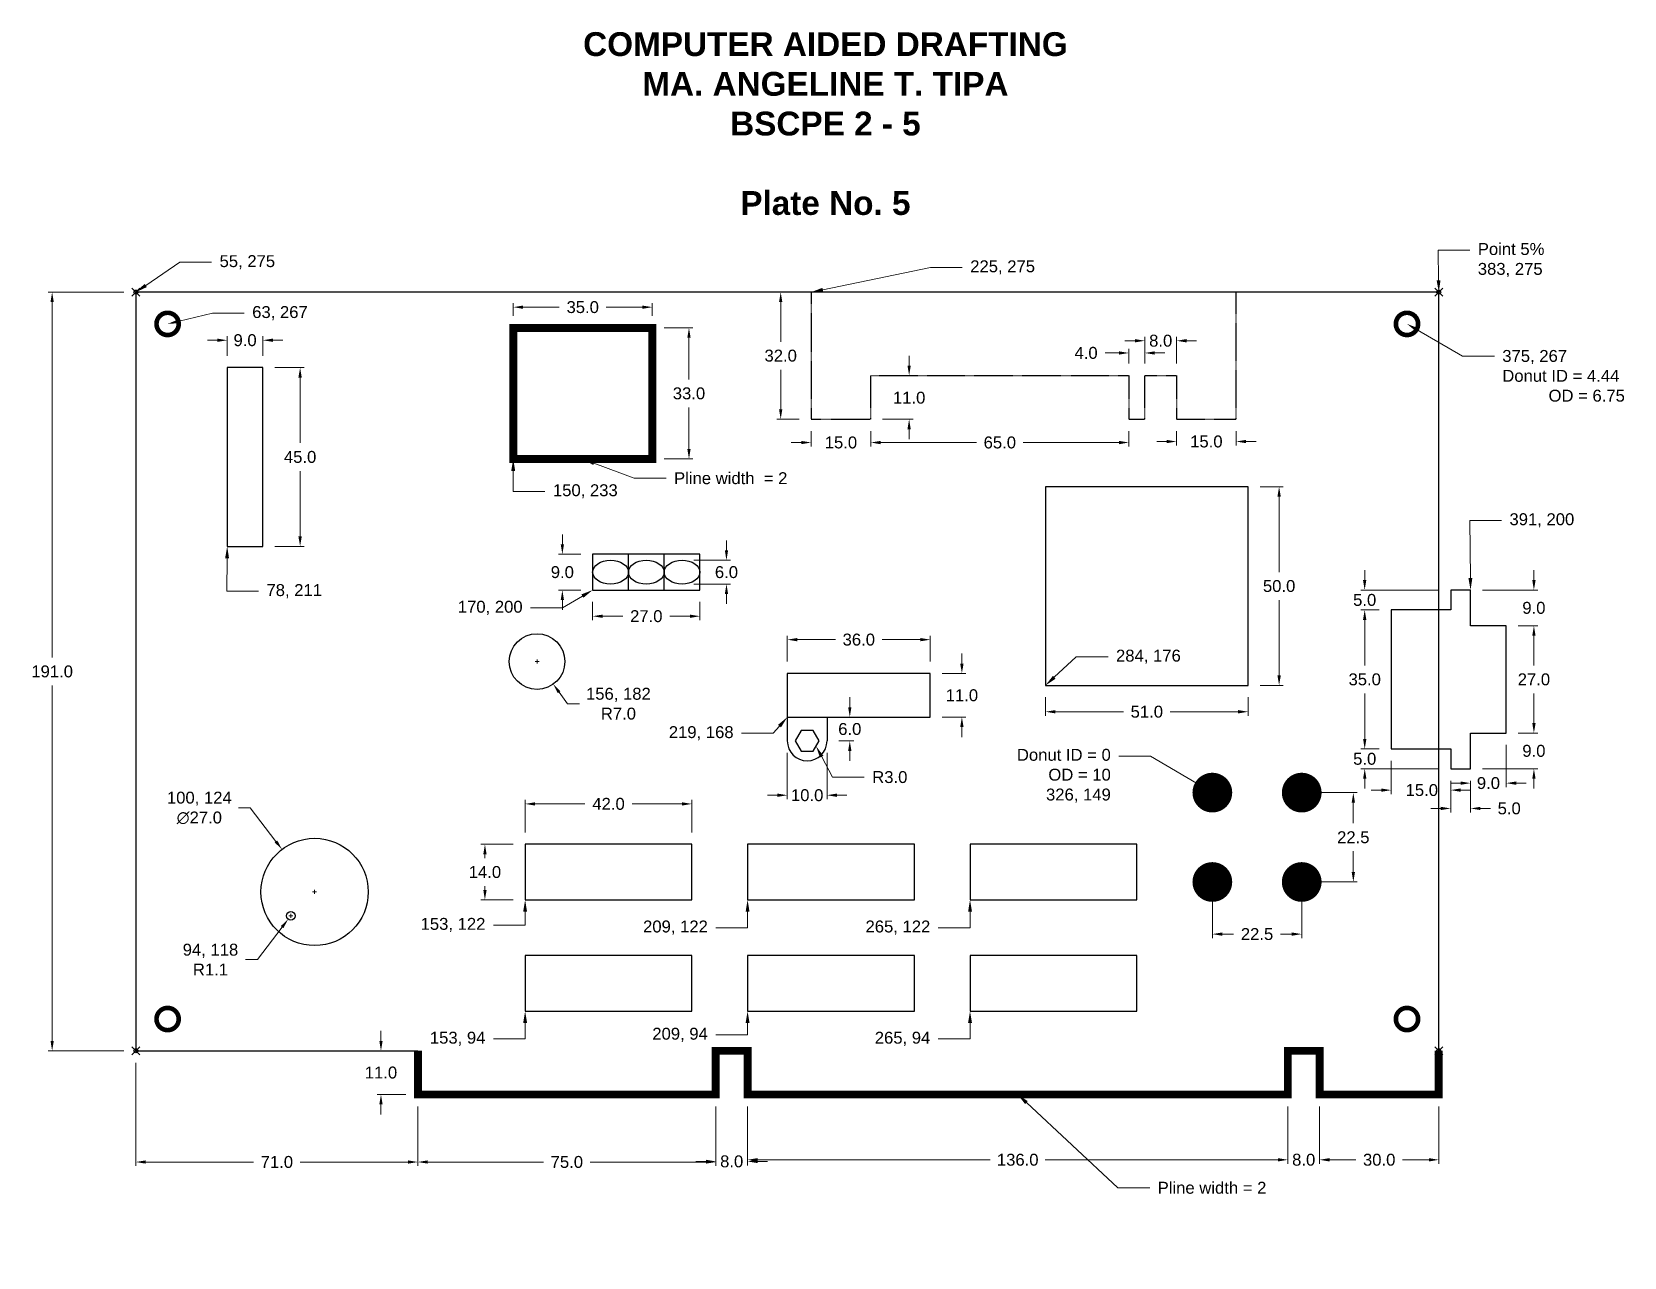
# Model space of a CAD drawing. Header units: inches. Extents: x 29 to 430, y 32 to 341.
import ezdxf
from ezdxf import colors
from ezdxf.entities.mleader import LeaderData, LeaderLine
from ezdxf.math import Vec2, Vec3

# ---------------------------------------------------------------- set-up
doc = ezdxf.new("R2010")
doc.units = ezdxf.units.IN
doc.header["$LTSCALE"] = 0.3
doc.header["$MEASUREMENT"] = 0
doc.header["$PDMODE"] = 35
doc.linetypes.add('DASHED', pattern=[0.75, 0.5, -0.25])
for name, color, linetype, lineweight in [('extension line', 52, 'Continuous', 13), ('hidden line', 7, 'DASHED', 25), ('object line', 7, 'Continuous', 30)]:
    doc.layers.add(name, color=color, linetype=linetype, lineweight=lineweight)
doc.styles.get("Standard").update_dxf_attribs({"font": 'arial.ttf'})
doc.dimstyles.new('ISO-25', dxfattribs={"dimtxt": 3, "dimasz": 2.5, "dimexe": 1, "dimexo": 3, "dimgap": 2, "dimtad": 0, "dimtih": 1, "dimtoh": 1, "dimdec": 1, "dimzin": 1, "dimdsep": 46, "dimtxsty": 'Standard', "dimcen": 0.5, "dimadec": 1, "dimazin": 0, "dimtfac": 1, "dimtdec": 1, "dimtix": 1, "dimtofl": 0, "dimtmove": 0, "dimatfit": 3, "dimfxl": 0.03937, "dimlwd": 13, "dimlwe": 13, "dimarcsym": 0})

msp = doc.modelspace()

# ---------------------------------------------------------------- texts
at = {"layer": 'hidden line', "insert": (165.84, 340.45), "char_height": 6, "attachment_point": 1}
msp.add_mtext_dynamic_manual_height_columns('\\pxqc;{\\fArial|b1|i0|c0|p34;COMPUTER AIDED DRAFTING\\PMA. ANGELINE T. TIPA\\PBSCPE 2 - 5\\P\\PPlate No. 5}', width=125.5057, gutter_width=30, heights=[0], dxfattribs=at)

# ---------------------------------------------------------------- blocks, each defined once
blk = doc.blocks.new('*D0')
at = {"layer": 'Defpoints', "color": 0, "transparency": 16777216}
for p in [(55, 275), (33.93, 84), (55, 84)]:
    blk.add_point(p, dxfattribs=at)
at = {"layer": 'extension line', "color": 0, "linetype": 'Continuous', "lineweight": 13, "transparency": 16777216}
for p, q in [((52, 275), (32.93, 275)), ((33.93, 272.5), (33.93, 183.03)), ((33.93, 86.5), (33.93, 175.97)), ((52, 84), (32.93, 84))]:
    blk.add_line(p, q, dxfattribs=at)
at = {"layer": 'extension line', "color": 0, "transparency": 16777216}
for points in [[(33.52, 272.5), (34.35, 272.5), (33.93, 275)], [(33.52, 86.5), (34.35, 86.5), (33.93, 84)]]:
    blk.add_solid(points, dxfattribs=at)
at = {"layer": 'extension line', "color": 0, "transparency": 16777216, "insert": (33.93, 179.5), "char_height": 3, "attachment_point": 5}
blk.add_mtext('191.0', dxfattribs=at)
blk = doc.blocks.new('*D1')
at = {"layer": 'Defpoints', "color": 0, "transparency": 16777216}
for p in [(55, 84), (126, 73), (126, 56)]:
    blk.add_point(p, dxfattribs=at)
at = {"layer": 'extension line', "color": 0, "linetype": 'Continuous', "lineweight": 13, "transparency": 16777216}
for p, q in [((55, 81), (55, 55)), ((126, 70), (126, 55)), ((57.5, 56), (84.62, 56)), ((123.5, 56), (96.38, 56))]:
    blk.add_line(p, q, dxfattribs=at)
at = {"layer": 'extension line', "color": 0, "transparency": 16777216}
for points in [[(57.5, 56.42), (57.5, 55.59), (55, 56)], [(123.5, 56.42), (123.5, 55.59), (126, 56)]]:
    blk.add_solid(points, dxfattribs=at)
at = {"layer": 'extension line', "color": 0, "transparency": 16777216, "insert": (90.5, 56), "char_height": 3, "attachment_point": 5}
blk.add_mtext('71.0', dxfattribs=at)
blk = doc.blocks.new('*D2')
at = {"layer": 'Defpoints', "color": 0, "transparency": 16777216}
for p in [(126, 73), (201, 73), (201, 56)]:
    blk.add_point(p, dxfattribs=at)
at = {"layer": 'extension line', "color": 0, "linetype": 'Continuous', "lineweight": 13, "transparency": 16777216}
for p, q in [((126, 70), (126, 55)), ((201, 70), (201, 55)), ((128.5, 56), (157.62, 56)), ((198.5, 56), (169.38, 56))]:
    blk.add_line(p, q, dxfattribs=at)
at = {"layer": 'extension line', "color": 0, "transparency": 16777216}
for points in [[(128.5, 56.42), (128.5, 55.59), (126, 56)], [(198.5, 56.42), (198.5, 55.59), (201, 56)]]:
    blk.add_solid(points, dxfattribs=at)
at = {"layer": 'extension line', "color": 0, "transparency": 16777216, "insert": (163.5, 56), "char_height": 3, "attachment_point": 5}
blk.add_mtext('75.0', dxfattribs=at)
blk = doc.blocks.new('*D3')
at = {"layer": 'Defpoints', "color": 0, "transparency": 16777216}
for p in [(201, 73), (209, 73), (209, 56.15)]:
    blk.add_point(p, dxfattribs=at)
at = {"layer": 'extension line', "color": 0, "linetype": 'Continuous', "lineweight": 13, "transparency": 16777216}
for p, q in [((201, 70), (201, 55.15)), ((209, 70), (209, 55.15)), ((198.5, 56.15), (196, 56.15)), ((211.5, 56.15), (214, 56.15))]:
    blk.add_line(p, q, dxfattribs=at)
at = {"layer": 'extension line', "color": 0, "transparency": 16777216}
for points in [[(198.5, 56.57), (198.5, 55.73), (201, 56.15)], [(211.5, 56.57), (211.5, 55.73), (209, 56.15)]]:
    blk.add_solid(points, dxfattribs=at)
at = {"layer": 'extension line', "color": 0, "transparency": 16777216, "insert": (205, 56.15), "char_height": 3, "attachment_point": 5}
blk.add_mtext('8.0', dxfattribs=at)
blk = doc.blocks.new('*D4')
at = {"layer": 'Defpoints', "color": 0, "transparency": 16777216}
for p in [(209, 73), (345, 73), (345, 56.56)]:
    blk.add_point(p, dxfattribs=at)
at = {"layer": 'extension line', "color": 0, "linetype": 'Continuous', "lineweight": 13, "transparency": 16777216}
for p, q in [((209, 70), (209, 55.56)), ((345, 70), (345, 55.56)), ((211.5, 56.56), (270.08, 56.56)), ((342.5, 56.56), (283.92, 56.56))]:
    blk.add_line(p, q, dxfattribs=at)
at = {"layer": 'extension line', "color": 0, "transparency": 16777216}
for points in [[(211.5, 56.98), (211.5, 56.14), (209, 56.56)], [(342.5, 56.98), (342.5, 56.14), (345, 56.56)]]:
    blk.add_solid(points, dxfattribs=at)
at = {"layer": 'extension line', "color": 0, "transparency": 16777216, "insert": (277, 56.56), "char_height": 3, "attachment_point": 5}
blk.add_mtext('136.0', dxfattribs=at)
blk = doc.blocks.new('*D5')
at = {"layer": 'Defpoints', "color": 0, "transparency": 16777216}
for p in [(345, 73), (353, 73), (353, 56.56)]:
    blk.add_point(p, dxfattribs=at)
at = {"layer": 'extension line', "color": 0, "linetype": 'Continuous', "lineweight": 13, "transparency": 16777216}
for p, q in [((345, 70), (345, 55.56)), ((353, 70), (353, 55.56)), ((342.5, 56.56), (340, 56.56)), ((355.5, 56.56), (358, 56.56))]:
    blk.add_line(p, q, dxfattribs=at)
at = {"layer": 'extension line', "color": 0, "transparency": 16777216}
for points in [[(342.5, 56.98), (342.5, 56.14), (345, 56.56)], [(355.5, 56.98), (355.5, 56.14), (353, 56.56)]]:
    blk.add_solid(points, dxfattribs=at)
at = {"layer": 'extension line', "color": 0, "transparency": 16777216, "insert": (349, 56.56), "char_height": 3, "attachment_point": 5}
blk.add_mtext('8.0', dxfattribs=at)
blk = doc.blocks.new('*D6')
at = {"layer": 'Defpoints', "color": 0, "transparency": 16777216}
for p in [(353, 73), (383, 73), (383, 56.56)]:
    blk.add_point(p, dxfattribs=at)
at = {"layer": 'extension line', "color": 0, "linetype": 'Continuous', "lineweight": 13, "transparency": 16777216}
for p, q in [((353, 70), (353, 55.56)), ((383, 70), (383, 55.56)), ((355.5, 56.56), (362.11, 56.56)), ((380.5, 56.56), (373.89, 56.56))]:
    blk.add_line(p, q, dxfattribs=at)
at = {"layer": 'extension line', "color": 0, "transparency": 16777216}
for points in [[(355.5, 56.98), (355.5, 56.14), (353, 56.56)], [(380.5, 56.98), (380.5, 56.14), (383, 56.56)]]:
    blk.add_solid(points, dxfattribs=at)
at = {"layer": 'extension line', "color": 0, "transparency": 16777216, "insert": (368, 56.56), "char_height": 3, "attachment_point": 5}
blk.add_mtext('30.0', dxfattribs=at)
blk = doc.blocks.new('*D7')
at = {"layer": 'Defpoints', "color": 0, "transparency": 16777216}
for p in [(126, 84), (116.71, 73), (126, 73)]:
    blk.add_point(p, dxfattribs=at)
at = {"layer": 'extension line', "color": 0, "linetype": 'Continuous', "lineweight": 13, "transparency": 16777216}
for p, q in [((116.71, 86.5), (116.71, 89)), ((123, 84), (115.71, 84)), ((123, 73), (115.71, 73)), ((116.71, 70.5), (116.71, 68))]:
    blk.add_line(p, q, dxfattribs=at)
at = {"layer": 'extension line', "color": 0, "transparency": 16777216}
for points in [[(116.3, 86.5), (117.13, 86.5), (116.71, 84)], [(116.3, 70.5), (117.13, 70.5), (116.71, 73)]]:
    blk.add_solid(points, dxfattribs=at)
at = {"layer": 'extension line', "color": 0, "transparency": 16777216, "insert": (116.71, 78.51), "char_height": 3, "attachment_point": 5}
blk.add_mtext('11.0', dxfattribs=at)
blk = doc.blocks.new('*D8')
at = {"layer": 'Defpoints', "color": 0, "transparency": 16777216}
for p in [(153, 136), (142.88, 122), (153, 122)]:
    blk.add_point(p, dxfattribs=at)
at = {"layer": 'extension line', "color": 0, "linetype": 'Continuous', "lineweight": 13, "transparency": 16777216}
for p, q in [((150, 136), (141.88, 136)), ((142.88, 133.5), (142.88, 132.53)), ((142.88, 124.5), (142.88, 125.47)), ((150, 122), (141.88, 122))]:
    blk.add_line(p, q, dxfattribs=at)
at = {"layer": 'extension line', "color": 0, "transparency": 16777216}
for points in [[(142.47, 133.5), (143.3, 133.5), (142.88, 136)], [(142.47, 124.5), (143.3, 124.5), (142.88, 122)]]:
    blk.add_solid(points, dxfattribs=at)
at = {"layer": 'extension line', "color": 0, "transparency": 16777216, "insert": (142.88, 129), "char_height": 3, "attachment_point": 5}
blk.add_mtext('14.0', dxfattribs=at)
blk = doc.blocks.new('*D9')
at = {"layer": 'Defpoints', "color": 0, "transparency": 16777216}
for p in [(195, 146.16), (153, 136), (195, 136)]:
    blk.add_point(p, dxfattribs=at)
at = {"layer": 'extension line', "color": 0, "linetype": 'Continuous', "lineweight": 13, "transparency": 16777216}
for p, q in [((153, 139), (153, 147.16)), ((155.5, 146.16), (168.05, 146.16)), ((192.5, 146.16), (179.95, 146.16)), ((195, 139), (195, 147.16))]:
    blk.add_line(p, q, dxfattribs=at)
at = {"layer": 'extension line', "color": 0, "transparency": 16777216}
for points in [[(155.5, 146.57), (155.5, 145.74), (153, 146.16)], [(192.5, 146.57), (192.5, 145.74), (195, 146.16)]]:
    blk.add_solid(points, dxfattribs=at)
at = {"layer": 'extension line', "color": 0, "transparency": 16777216, "insert": (174, 146.16), "char_height": 3, "attachment_point": 5}
blk.add_mtext('42.0', dxfattribs=at)
blk = doc.blocks.new('*D10')
at = {"layer": 'Defpoints', "color": 0, "transparency": 16777216}
for p in [(326, 126.5), (348.5, 126.5), (348.5, 113.38)]:
    blk.add_point(p, dxfattribs=at)
at = {"layer": 'extension line', "color": 0, "linetype": 'Continuous', "lineweight": 13, "transparency": 16777216}
for p, q in [((326, 123.5), (326, 112.38)), ((348.5, 123.5), (348.5, 112.38)), ((328.5, 113.38), (331.32, 113.38)), ((346, 113.38), (343.18, 113.38))]:
    blk.add_line(p, q, dxfattribs=at)
at = {"layer": 'extension line', "color": 0, "transparency": 16777216}
for points in [[(328.5, 113.8), (328.5, 112.96), (326, 113.38)], [(346, 113.8), (346, 112.96), (348.5, 113.38)]]:
    blk.add_solid(points, dxfattribs=at)
at = {"layer": 'extension line', "color": 0, "transparency": 16777216, "insert": (337.25, 113.38), "char_height": 3, "attachment_point": 5}
blk.add_mtext('22.5', dxfattribs=at)
blk = doc.blocks.new('*D11')
at = {"layer": 'Defpoints', "color": 0, "transparency": 16777216}
for p in [(348.5, 149), (348.5, 126.5), (361.49, 126.5)]:
    blk.add_point(p, dxfattribs=at)
at = {"layer": 'extension line', "color": 0, "linetype": 'Continuous', "lineweight": 13, "transparency": 16777216}
for p, q in [((351.5, 149), (362.49, 149)), ((361.49, 146.5), (361.49, 141.28)), ((361.49, 129), (361.49, 134.22)), ((351.5, 126.5), (362.49, 126.5))]:
    blk.add_line(p, q, dxfattribs=at)
at = {"layer": 'extension line', "color": 0, "transparency": 16777216}
for points in [[(361.08, 146.5), (361.91, 146.5), (361.49, 149)], [(361.08, 129), (361.91, 129), (361.49, 126.5)]]:
    blk.add_solid(points, dxfattribs=at)
at = {"layer": 'extension line', "color": 0, "transparency": 16777216, "insert": (361.49, 137.75), "char_height": 3, "attachment_point": 5}
blk.add_mtext('22.5', dxfattribs=at)
blk = doc.blocks.new('*D12')
at = {"layer": 'Defpoints', "color": 0, "transparency": 16777216}
for p in [(93.33, 117.12), (94, 118)]:
    blk.add_point(p, dxfattribs=at)
at = {"layer": 'extension line', "color": 0, "lineweight": 13, "transparency": 16777216}
for p, q in [((93.5, 118), (94.5, 118)), ((94, 117.5), (94, 118.5))]:
    blk.add_line(p, q, dxfattribs=at)
at = {"layer": 'extension line', "color": 0, "linetype": 'Continuous', "lineweight": 13, "transparency": 16777216}
for p, q in [((85.6, 106.96), (91.82, 115.13)), ((82.6, 106.96), (85.6, 106.96))]:
    blk.add_line(p, q, dxfattribs=at)
at = {"layer": 'extension line', "color": 0, "transparency": 16777216}
blk.add_solid([(91.49, 115.39), (92.15, 114.88), (93.33, 117.12)], dxfattribs=at)
at = {"layer": 'extension line', "color": 0, "transparency": 16777216, "insert": (73.79, 106.96), "char_height": 3, "attachment_point": 5}
blk.add_mtext('94, 118\\PR1.1', dxfattribs=at)
blk = doc.blocks.new('*D13')
at = {"layer": 'Defpoints', "color": 0, "transparency": 16777216}
for p in [(91.79, 134.72), (108.21, 113.28)]:
    blk.add_point(p, dxfattribs=at)
at = {"layer": 'extension line', "color": 0, "linetype": 'Continuous', "lineweight": 13, "transparency": 16777216}
for p, q in [((80.81, 145.14), (83.81, 145.14)), ((83.81, 145.14), (90.27, 136.7))]:
    blk.add_line(p, q, dxfattribs=at)
at = {"layer": 'extension line', "color": 0, "lineweight": 13, "transparency": 16777216}
for p, q in [((100, 123.5), (100, 124.5)), ((99.5, 124), (100.5, 124))]:
    blk.add_line(p, q, dxfattribs=at)
at = {"layer": 'extension line', "color": 0, "transparency": 16777216}
blk.add_solid([(90.6, 136.96), (89.94, 136.45), (91.79, 134.72)], dxfattribs=at)
at = {"layer": 'extension line', "color": 0, "transparency": 16777216, "insert": (70.98, 145.14), "char_height": 3, "attachment_point": 5}
blk.add_mtext('100, 124\\P∅27.0', dxfattribs=at)
blk = doc.blocks.new('*D14')
at = {"layer": 'Defpoints', "color": 0, "transparency": 16777216}
for p in [(255, 187.51), (219, 179), (255, 179)]:
    blk.add_point(p, dxfattribs=at)
at = {"layer": 'extension line', "color": 0, "linetype": 'Continuous', "lineweight": 13, "transparency": 16777216}
for p, q in [((219, 182), (219, 188.51)), ((255, 182), (255, 188.51)), ((221.5, 187.51), (231.11, 187.51)), ((252.5, 187.51), (242.89, 187.51))]:
    blk.add_line(p, q, dxfattribs=at)
at = {"layer": 'extension line', "color": 0, "transparency": 16777216}
for points in [[(221.5, 187.93), (221.5, 187.1), (219, 187.51)], [(252.5, 187.93), (252.5, 187.1), (255, 187.51)]]:
    blk.add_solid(points, dxfattribs=at)
at = {"layer": 'extension line', "color": 0, "transparency": 16777216, "insert": (237, 187.51), "char_height": 3, "attachment_point": 5}
blk.add_mtext('36.0', dxfattribs=at)
blk = doc.blocks.new('*D15')
at = {"layer": 'Defpoints', "color": 0, "transparency": 16777216}
for p in [(255, 179), (255, 168), (262.95, 168)]:
    blk.add_point(p, dxfattribs=at)
at = {"layer": 'extension line', "color": 0, "linetype": 'Continuous', "lineweight": 13, "transparency": 16777216}
for p, q in [((262.95, 181.5), (262.95, 184)), ((258, 179), (263.95, 179)), ((258, 168), (263.95, 168)), ((262.95, 165.5), (262.95, 163))]:
    blk.add_line(p, q, dxfattribs=at)
at = {"layer": 'extension line', "color": 0, "transparency": 16777216}
for points in [[(262.53, 181.5), (263.37, 181.5), (262.95, 179)], [(262.53, 165.5), (263.37, 165.5), (262.95, 168)]]:
    blk.add_solid(points, dxfattribs=at)
at = {"layer": 'extension line', "color": 0, "transparency": 16777216, "insert": (262.95, 173.5), "char_height": 3, "attachment_point": 5}
blk.add_mtext('11.0', dxfattribs=at)
blk = doc.blocks.new('*D16')
at = {"layer": 'Defpoints', "color": 0, "transparency": 16777216}
for p in [(229, 168), (229, 162), (234.73, 162)]:
    blk.add_point(p, dxfattribs=at)
at = {"layer": 'extension line', "color": 0, "linetype": 'Continuous', "lineweight": 13, "transparency": 16777216}
for p, q in [((234.73, 170.5), (234.73, 173)), ((232, 168), (235.73, 168)), ((232, 162), (235.73, 162)), ((234.73, 159.5), (234.73, 157))]:
    blk.add_line(p, q, dxfattribs=at)
at = {"layer": 'extension line', "color": 0, "transparency": 16777216}
for points in [[(234.31, 170.5), (235.14, 170.5), (234.73, 168)], [(234.31, 159.5), (235.14, 159.5), (234.73, 162)]]:
    blk.add_solid(points, dxfattribs=at)
at = {"layer": 'extension line', "color": 0, "transparency": 16777216, "insert": (234.73, 165), "char_height": 3, "attachment_point": 5}
blk.add_mtext('6.0', dxfattribs=at)
blk = doc.blocks.new('*D18')
at = {"layer": 'Defpoints', "color": 0, "transparency": 16777216}
for p in [(156, 182), (160.09, 176.32)]:
    blk.add_point(p, dxfattribs=at)
at = {"layer": 'extension line', "color": 0, "lineweight": 13, "transparency": 16777216}
for p, q in [((155.5, 182), (156.5, 182)), ((156, 181.5), (156, 182.5))]:
    blk.add_line(p, q, dxfattribs=at)
at = {"layer": 'extension line', "color": 0, "linetype": 'Continuous', "lineweight": 13, "transparency": 16777216}
for p, q in [((163.66, 171.37), (161.55, 174.29)), ((166.66, 171.37), (163.66, 171.37))]:
    blk.add_line(p, q, dxfattribs=at)
at = {"layer": 'extension line', "color": 0, "transparency": 16777216}
blk.add_solid([(161.89, 174.54), (161.22, 174.05), (160.09, 176.32)], dxfattribs=at)
at = {"layer": 'extension line', "color": 0, "transparency": 16777216, "insert": (176.48, 171.37), "char_height": 3, "attachment_point": 5}
blk.add_mtext('156, 182\\PR7.0', dxfattribs=at)
blk = doc.blocks.new('*D19')
at = {"layer": 'Defpoints', "color": 0, "transparency": 16777216}
for p in [(170, 209), (162.37, 200), (170, 200)]:
    blk.add_point(p, dxfattribs=at)
at = {"layer": 'extension line', "color": 0, "linetype": 'Continuous', "lineweight": 13, "transparency": 16777216}
for p, q in [((162.37, 211.5), (162.37, 214)), ((167, 209), (161.37, 209)), ((167, 200), (161.37, 200)), ((162.37, 197.5), (162.37, 195))]:
    blk.add_line(p, q, dxfattribs=at)
at = {"layer": 'extension line', "color": 0, "transparency": 16777216}
for points in [[(161.96, 211.5), (162.79, 211.5), (162.37, 209)], [(161.96, 197.5), (162.79, 197.5), (162.37, 200)]]:
    blk.add_solid(points, dxfattribs=at)
at = {"layer": 'extension line', "color": 0, "transparency": 16777216, "insert": (162.37, 204.5), "char_height": 3, "attachment_point": 5}
blk.add_mtext('9.0', dxfattribs=at)
blk = doc.blocks.new('*D20')
at = {"layer": 'Defpoints', "color": 0, "transparency": 16777216}
for p in [(170, 200), (197, 200), (197, 193.41)]:
    blk.add_point(p, dxfattribs=at)
at = {"layer": 'extension line', "color": 0, "linetype": 'Continuous', "lineweight": 13, "transparency": 16777216}
for p, q in [((170, 197), (170, 192.41)), ((197, 197), (197, 192.41)), ((172.5, 193.41), (177.58, 193.41)), ((194.5, 193.41), (189.42, 193.41))]:
    blk.add_line(p, q, dxfattribs=at)
at = {"layer": 'extension line', "color": 0, "transparency": 16777216}
for points in [[(172.5, 193.82), (172.5, 192.99), (170, 193.41)], [(194.5, 193.82), (194.5, 192.99), (197, 193.41)]]:
    blk.add_solid(points, dxfattribs=at)
at = {"layer": 'extension line', "color": 0, "transparency": 16777216, "insert": (183.5, 193.41), "char_height": 3, "attachment_point": 5}
blk.add_mtext('27.0', dxfattribs=at)
blk = doc.blocks.new('*D21')
at = {"layer": 'Defpoints', "color": 0, "transparency": 16777216}
for p in [(192.5, 207.5), (192.5, 201.5), (203.68, 201.5)]:
    blk.add_point(p, dxfattribs=at)
at = {"layer": 'extension line', "color": 0, "linetype": 'Continuous', "lineweight": 13, "transparency": 16777216}
for p, q in [((203.68, 210), (203.68, 212.5)), ((195.5, 207.5), (204.68, 207.5)), ((195.5, 201.5), (204.68, 201.5)), ((203.68, 199), (203.68, 196.5))]:
    blk.add_line(p, q, dxfattribs=at)
at = {"layer": 'extension line', "color": 0, "transparency": 16777216}
for points in [[(203.27, 210), (204.1, 210), (203.68, 207.5)], [(203.27, 199), (204.1, 199), (203.68, 201.5)]]:
    blk.add_solid(points, dxfattribs=at)
at = {"layer": 'extension line', "color": 0, "transparency": 16777216, "insert": (203.68, 204.5), "char_height": 3, "attachment_point": 5}
blk.add_mtext('6.0', dxfattribs=at)
blk = doc.blocks.new('*D22')
at = {"layer": 'Defpoints', "color": 0, "transparency": 16777216}
for p in [(284, 176), (335, 176), (335, 169.36)]:
    blk.add_point(p, dxfattribs=at)
at = {"layer": 'extension line', "color": 0, "linetype": 'Continuous', "lineweight": 13, "transparency": 16777216}
for p, q in [((284, 173), (284, 168.36)), ((335, 173), (335, 168.36)), ((286.5, 169.36), (303.61, 169.36)), ((332.5, 169.36), (315.39, 169.36))]:
    blk.add_line(p, q, dxfattribs=at)
at = {"layer": 'extension line', "color": 0, "transparency": 16777216}
for points in [[(286.5, 169.78), (286.5, 168.94), (284, 169.36)], [(332.5, 169.78), (332.5, 168.94), (335, 169.36)]]:
    blk.add_solid(points, dxfattribs=at)
at = {"layer": 'extension line', "color": 0, "transparency": 16777216, "insert": (309.5, 169.36), "char_height": 3, "attachment_point": 5}
blk.add_mtext('51.0', dxfattribs=at)
blk = doc.blocks.new('*D23')
at = {"layer": 'Defpoints', "color": 0, "transparency": 16777216}
for p in [(335, 226), (335, 176), (342.81, 176)]:
    blk.add_point(p, dxfattribs=at)
at = {"layer": 'extension line', "color": 0, "linetype": 'Continuous', "lineweight": 13, "transparency": 16777216}
for p, q in [((338, 226), (343.81, 226)), ((342.81, 223.5), (342.81, 204.53)), ((342.81, 178.5), (342.81, 197.47)), ((338, 176), (343.81, 176))]:
    blk.add_line(p, q, dxfattribs=at)
at = {"layer": 'extension line', "color": 0, "transparency": 16777216}
for points in [[(342.39, 223.5), (343.23, 223.5), (342.81, 226)], [(342.39, 178.5), (343.23, 178.5), (342.81, 176)]]:
    blk.add_solid(points, dxfattribs=at)
at = {"layer": 'extension line', "color": 0, "transparency": 16777216, "insert": (342.81, 201), "char_height": 3, "attachment_point": 5}
blk.add_mtext('50.0', dxfattribs=at)
blk = doc.blocks.new('*D24')
at = {"layer": 'Defpoints', "color": 0, "transparency": 16777216}
for p in [(386, 200), (364.35, 195), (371, 195)]:
    blk.add_point(p, dxfattribs=at)
at = {"layer": 'extension line', "color": 0, "linetype": 'Continuous', "lineweight": 13, "transparency": 16777216}
for p, q in [((364.35, 202.5), (364.35, 205)), ((383, 200), (363.35, 200)), ((368, 195), (363.35, 195)), ((364.35, 192.5), (364.35, 190))]:
    blk.add_line(p, q, dxfattribs=at)
at = {"layer": 'extension line', "color": 0, "transparency": 16777216}
for points in [[(363.93, 202.5), (364.76, 202.5), (364.35, 200)], [(363.93, 192.5), (364.76, 192.5), (364.35, 195)]]:
    blk.add_solid(points, dxfattribs=at)
at = {"layer": 'extension line', "color": 0, "transparency": 16777216, "insert": (364.35, 197.5), "char_height": 3, "attachment_point": 5}
blk.add_mtext('5.0', dxfattribs=at)
blk = doc.blocks.new('*D25')
at = {"layer": 'Defpoints', "color": 0, "transparency": 16777216}
for p in [(371, 195), (364.36, 160), (371, 160)]:
    blk.add_point(p, dxfattribs=at)
at = {"layer": 'extension line', "color": 0, "linetype": 'Continuous', "lineweight": 13, "transparency": 16777216}
for p, q in [((368, 195), (363.36, 195)), ((364.36, 192.5), (364.36, 181.03)), ((364.36, 162.5), (364.36, 173.97)), ((368, 160), (363.36, 160))]:
    blk.add_line(p, q, dxfattribs=at)
at = {"layer": 'extension line', "color": 0, "transparency": 16777216}
for points in [[(363.95, 192.5), (364.78, 192.5), (364.36, 195)], [(363.95, 162.5), (364.78, 162.5), (364.36, 160)]]:
    blk.add_solid(points, dxfattribs=at)
at = {"layer": 'extension line', "color": 0, "transparency": 16777216, "insert": (364.36, 177.5), "char_height": 3, "attachment_point": 5}
blk.add_mtext('35.0', dxfattribs=at)
blk = doc.blocks.new('*D26')
at = {"layer": 'Defpoints', "color": 0, "transparency": 16777216}
for p in [(364.36, 160), (371, 160), (386, 155)]:
    blk.add_point(p, dxfattribs=at)
at = {"layer": 'extension line', "color": 0, "linetype": 'Continuous', "lineweight": 13, "transparency": 16777216}
for p, q in [((364.36, 162.5), (364.36, 165)), ((368, 160), (363.36, 160)), ((383, 155), (363.36, 155)), ((364.36, 152.5), (364.36, 150))]:
    blk.add_line(p, q, dxfattribs=at)
at = {"layer": 'extension line', "color": 0, "transparency": 16777216}
for points in [[(363.95, 162.5), (364.78, 162.5), (364.36, 160)], [(363.95, 152.5), (364.78, 152.5), (364.36, 155)]]:
    blk.add_solid(points, dxfattribs=at)
at = {"layer": 'extension line', "color": 0, "transparency": 16777216, "insert": (364.36, 157.5), "char_height": 3, "attachment_point": 5}
blk.add_mtext('5.0', dxfattribs=at)
blk = doc.blocks.new('*D27')
at = {"layer": 'Defpoints', "color": 0, "transparency": 16777216}
for p in [(371, 160), (386, 155), (386, 149.63)]:
    blk.add_point(p, dxfattribs=at)
at = {"layer": 'extension line', "color": 0, "linetype": 'Continuous', "lineweight": 13, "transparency": 16777216}
for p, q in [((371, 157), (371, 148.63)), ((368.5, 149.63), (366, 149.63)), ((386, 152), (386, 148.63)), ((388.5, 149.63), (391, 149.63))]:
    blk.add_line(p, q, dxfattribs=at)
at = {"layer": 'extension line', "color": 0, "transparency": 16777216}
for points in [[(368.5, 150.05), (368.5, 149.21), (371, 149.63)], [(388.5, 150.05), (388.5, 149.21), (386, 149.63)]]:
    blk.add_solid(points, dxfattribs=at)
at = {"layer": 'extension line', "color": 0, "transparency": 16777216, "insert": (378.73, 149.63), "char_height": 3, "attachment_point": 5}
blk.add_mtext('15.0', dxfattribs=at)
blk = doc.blocks.new('*D28')
at = {"layer": 'Defpoints', "color": 0, "transparency": 16777216}
for p in [(386, 155), (391, 155), (391, 145.02)]:
    blk.add_point(p, dxfattribs=at)
at = {"layer": 'extension line', "color": 0, "linetype": 'Continuous', "lineweight": 13, "transparency": 16777216}
for p, q in [((386, 152), (386, 144.02)), ((391, 152), (391, 144.02)), ((383.5, 145.02), (381, 145.02)), ((393.5, 145.02), (396, 145.02))]:
    blk.add_line(p, q, dxfattribs=at)
at = {"layer": 'extension line', "color": 0, "transparency": 16777216}
for points in [[(383.5, 145.43), (383.5, 144.6), (386, 145.02)], [(393.5, 145.43), (393.5, 144.6), (391, 145.02)]]:
    blk.add_solid(points, dxfattribs=at)
at = {"layer": 'extension line', "color": 0, "transparency": 16777216, "insert": (400.73, 145.02), "char_height": 3, "attachment_point": 5}
blk.add_mtext('5.0', dxfattribs=at)
blk = doc.blocks.new('*D30')
at = {"layer": 'Defpoints', "color": 0, "transparency": 16777216}
for p in [(400, 164), (406.95, 164), (391, 155)]:
    blk.add_point(p, dxfattribs=at)
at = {"layer": 'extension line', "color": 0, "linetype": 'Continuous', "lineweight": 13, "transparency": 16777216}
for p, q in [((406.95, 166.5), (406.95, 169)), ((403, 164), (407.95, 164)), ((394, 155), (407.95, 155)), ((406.95, 152.5), (406.95, 150))]:
    blk.add_line(p, q, dxfattribs=at)
at = {"layer": 'extension line', "color": 0, "transparency": 16777216}
for points in [[(406.54, 166.5), (407.37, 166.5), (406.95, 164)], [(406.54, 152.5), (407.37, 152.5), (406.95, 155)]]:
    blk.add_solid(points, dxfattribs=at)
at = {"layer": 'extension line', "color": 0, "transparency": 16777216, "insert": (406.95, 159.5), "char_height": 3, "attachment_point": 5}
blk.add_mtext('9.0', dxfattribs=at)
blk = doc.blocks.new('*D31')
at = {"layer": 'Defpoints', "color": 0, "transparency": 16777216}
for p in [(400, 191), (400, 164), (406.95, 164)]:
    blk.add_point(p, dxfattribs=at)
at = {"layer": 'extension line', "color": 0, "linetype": 'Continuous', "lineweight": 13, "transparency": 16777216}
for p, q in [((403, 191), (407.95, 191)), ((406.95, 188.5), (406.95, 181.03)), ((406.95, 166.5), (406.95, 173.97)), ((403, 164), (407.95, 164))]:
    blk.add_line(p, q, dxfattribs=at)
at = {"layer": 'extension line', "color": 0, "transparency": 16777216}
for points in [[(406.54, 188.5), (407.37, 188.5), (406.95, 191)], [(406.54, 166.5), (407.37, 166.5), (406.95, 164)]]:
    blk.add_solid(points, dxfattribs=at)
at = {"layer": 'extension line', "color": 0, "transparency": 16777216, "insert": (406.95, 177.5), "char_height": 3, "attachment_point": 5}
blk.add_mtext('27.0', dxfattribs=at)
blk = doc.blocks.new('*D32')
at = {"layer": 'Defpoints', "color": 0, "transparency": 16777216}
for p in [(391, 200), (400, 191), (406.95, 191)]:
    blk.add_point(p, dxfattribs=at)
at = {"layer": 'extension line', "color": 0, "linetype": 'Continuous', "lineweight": 13, "transparency": 16777216}
for p, q in [((406.95, 202.5), (406.95, 205)), ((394, 200), (407.95, 200)), ((403, 191), (407.95, 191)), ((406.95, 188.5), (406.95, 186))]:
    blk.add_line(p, q, dxfattribs=at)
at = {"layer": 'extension line', "color": 0, "transparency": 16777216}
for points in [[(406.54, 202.5), (407.37, 202.5), (406.95, 200)], [(406.54, 188.5), (407.37, 188.5), (406.95, 191)]]:
    blk.add_solid(points, dxfattribs=at)
at = {"layer": 'extension line', "color": 0, "transparency": 16777216, "insert": (406.95, 195.5), "char_height": 3, "attachment_point": 5}
blk.add_mtext('9.0', dxfattribs=at)
blk = doc.blocks.new('*D33')
at = {"layer": 'Defpoints', "color": 0, "transparency": 16777216}
for p in [(317, 243), (332, 243), (317, 237.39)]:
    blk.add_point(p, dxfattribs=at)
at = {"layer": 'extension line', "color": 0, "linetype": 'Continuous', "lineweight": 13, "transparency": 16777216}
for p, q in [((314.5, 237.39), (312, 237.39)), ((317, 240), (317, 236.39)), ((332, 240), (332, 236.39)), ((334.5, 237.39), (337, 237.39))]:
    blk.add_line(p, q, dxfattribs=at)
at = {"layer": 'extension line', "color": 0, "transparency": 16777216}
for points in [[(314.5, 237.81), (314.5, 236.98), (317, 237.39)], [(334.5, 237.81), (334.5, 236.98), (332, 237.39)]]:
    blk.add_solid(points, dxfattribs=at)
at = {"layer": 'extension line', "color": 0, "transparency": 16777216, "insert": (324.5, 237.39), "char_height": 3, "attachment_point": 5}
blk.add_mtext('15.0', dxfattribs=at)
blk = doc.blocks.new('*D34')
at = {"layer": 'Defpoints', "color": 0, "transparency": 16777216}
for p in [(309, 262.76), (309, 254), (317, 254)]:
    blk.add_point(p, dxfattribs=at)
at = {"layer": 'extension line', "color": 0, "linetype": 'Continuous', "lineweight": 13, "transparency": 16777216}
for p, q in [((306.5, 262.76), (304, 262.76)), ((309, 257), (309, 263.76)), ((317, 257), (317, 263.76)), ((319.5, 262.76), (322, 262.76))]:
    blk.add_line(p, q, dxfattribs=at)
at = {"layer": 'extension line', "color": 0, "transparency": 16777216}
for points in [[(306.5, 263.18), (306.5, 262.34), (309, 262.76)], [(319.5, 263.18), (319.5, 262.34), (317, 262.76)]]:
    blk.add_solid(points, dxfattribs=at)
at = {"layer": 'extension line', "color": 0, "transparency": 16777216, "insert": (313, 262.76), "char_height": 3, "attachment_point": 5}
blk.add_mtext('8.0', dxfattribs=at)
blk = doc.blocks.new('*D35')
at = {"layer": 'Defpoints', "color": 0, "transparency": 16777216}
for p in [(305, 259.69), (305, 254), (309, 254)]:
    blk.add_point(p, dxfattribs=at)
at = {"layer": 'extension line', "color": 0, "linetype": 'Continuous', "lineweight": 13, "transparency": 16777216}
for p, q in [((305, 257), (305, 260.69)), ((309, 257), (309, 260.69)), ((302.5, 259.69), (299, 259.69)), ((311.5, 259.69), (314, 259.69))]:
    blk.add_line(p, q, dxfattribs=at)
at = {"layer": 'extension line', "color": 0, "transparency": 16777216}
for points in [[(302.5, 260.1), (302.5, 259.27), (305, 259.69)], [(311.5, 260.1), (311.5, 259.27), (309, 259.69)]]:
    blk.add_solid(points, dxfattribs=at)
at = {"layer": 'extension line', "color": 0, "transparency": 16777216, "insert": (294.21, 259.69), "char_height": 3, "attachment_point": 5}
blk.add_mtext('4.0', dxfattribs=at)
blk = doc.blocks.new('*D36')
at = {"layer": 'Defpoints', "color": 0, "transparency": 16777216}
for p in [(240, 243), (305, 243), (305, 237.14)]:
    blk.add_point(p, dxfattribs=at)
at = {"layer": 'extension line', "color": 0, "linetype": 'Continuous', "lineweight": 13, "transparency": 16777216}
for p, q in [((240, 240), (240, 236.14)), ((242.5, 237.14), (266.6, 237.14)), ((302.5, 237.14), (278.4, 237.14)), ((305, 240), (305, 236.14))]:
    blk.add_line(p, q, dxfattribs=at)
at = {"layer": 'extension line', "color": 0, "transparency": 16777216}
for points in [[(242.5, 237.55), (242.5, 236.72), (240, 237.14)], [(302.5, 237.55), (302.5, 236.72), (305, 237.14)]]:
    blk.add_solid(points, dxfattribs=at)
at = {"layer": 'extension line', "color": 0, "transparency": 16777216, "insert": (272.5, 237.14), "char_height": 3, "attachment_point": 5}
blk.add_mtext('65.0', dxfattribs=at)
blk = doc.blocks.new('*D37')
at = {"layer": 'Defpoints', "color": 0, "transparency": 16777216}
for p in [(225, 243), (240, 243), (240, 237.14)]:
    blk.add_point(p, dxfattribs=at)
at = {"layer": 'extension line', "color": 0, "linetype": 'Continuous', "lineweight": 13, "transparency": 16777216}
for p, q in [((222.5, 237.14), (220, 237.14)), ((225, 240), (225, 236.14)), ((240, 240), (240, 236.14)), ((242.5, 237.14), (245, 237.14))]:
    blk.add_line(p, q, dxfattribs=at)
at = {"layer": 'extension line', "color": 0, "transparency": 16777216}
for points in [[(222.5, 237.55), (222.5, 236.72), (225, 237.14)], [(242.5, 237.55), (242.5, 236.72), (240, 237.14)]]:
    blk.add_solid(points, dxfattribs=at)
at = {"layer": 'extension line', "color": 0, "transparency": 16777216, "insert": (232.5, 237.14), "char_height": 3, "attachment_point": 5}
blk.add_mtext('15.0', dxfattribs=at)
blk = doc.blocks.new('*D38')
at = {"layer": 'Defpoints', "color": 0, "transparency": 16777216}
for p in [(225, 275), (217.34, 243), (225, 243)]:
    blk.add_point(p, dxfattribs=at)
at = {"layer": 'extension line', "color": 0, "linetype": 'Continuous', "lineweight": 13, "transparency": 16777216}
for p, q in [((222, 275), (216.34, 275)), ((217.34, 272.5), (217.34, 262.53)), ((217.34, 245.5), (217.34, 255.47)), ((222, 243), (216.34, 243))]:
    blk.add_line(p, q, dxfattribs=at)
at = {"layer": 'extension line', "color": 0, "transparency": 16777216}
for points in [[(216.92, 272.5), (217.75, 272.5), (217.34, 275)], [(216.92, 245.5), (217.75, 245.5), (217.34, 243)]]:
    blk.add_solid(points, dxfattribs=at)
at = {"layer": 'extension line', "color": 0, "transparency": 16777216, "insert": (217.34, 259), "char_height": 3, "attachment_point": 5}
blk.add_mtext('32.0', dxfattribs=at)
blk = doc.blocks.new('*D39')
at = {"layer": 'Defpoints', "color": 0, "transparency": 16777216}
for p in [(240, 254), (240, 243), (249.67, 243)]:
    blk.add_point(p, dxfattribs=at)
at = {"layer": 'extension line', "color": 0, "linetype": 'Continuous', "lineweight": 13, "transparency": 16777216}
for p, q in [((249.67, 256.5), (249.67, 259)), ((243, 254), (250.67, 254)), ((243, 243), (250.67, 243)), ((249.67, 240.5), (249.67, 238))]:
    blk.add_line(p, q, dxfattribs=at)
at = {"layer": 'extension line', "color": 0, "transparency": 16777216}
for points in [[(249.25, 256.5), (250.08, 256.5), (249.67, 254)], [(249.25, 240.5), (250.08, 240.5), (249.67, 243)]]:
    blk.add_solid(points, dxfattribs=at)
at = {"layer": 'extension line', "color": 0, "transparency": 16777216, "insert": (249.67, 248.41), "char_height": 3, "attachment_point": 5}
blk.add_mtext('11.0', dxfattribs=at)
blk = doc.blocks.new('*D40')
at = {"layer": 'Defpoints', "color": 0, "transparency": 16777216}
for p in [(185, 266), (185, 233), (194.25, 233)]:
    blk.add_point(p, dxfattribs=at)
at = {"layer": 'extension line', "color": 0, "linetype": 'Continuous', "lineweight": 13, "transparency": 16777216}
for p, q in [((188, 266), (195.25, 266)), ((194.25, 263.5), (194.25, 253.03)), ((194.25, 235.5), (194.25, 245.97)), ((188, 233), (195.25, 233))]:
    blk.add_line(p, q, dxfattribs=at)
at = {"layer": 'extension line', "color": 0, "transparency": 16777216}
for points in [[(193.83, 263.5), (194.66, 263.5), (194.25, 266)], [(193.83, 235.5), (194.66, 235.5), (194.25, 233)]]:
    blk.add_solid(points, dxfattribs=at)
at = {"layer": 'extension line', "color": 0, "transparency": 16777216, "insert": (194.25, 249.5), "char_height": 3, "attachment_point": 5}
blk.add_mtext('33.0', dxfattribs=at)
blk = doc.blocks.new('*D41')
at = {"layer": 'Defpoints', "color": 0, "transparency": 16777216}
for p in [(185, 271.22), (150, 266), (185, 266)]:
    blk.add_point(p, dxfattribs=at)
at = {"layer": 'extension line', "color": 0, "linetype": 'Continuous', "lineweight": 13, "transparency": 16777216}
for p, q in [((150, 269), (150, 272.22)), ((152.5, 271.22), (161.61, 271.22)), ((182.5, 271.22), (173.39, 271.22)), ((185, 269), (185, 272.22))]:
    blk.add_line(p, q, dxfattribs=at)
at = {"layer": 'extension line', "color": 0, "transparency": 16777216}
for points in [[(152.5, 271.63), (152.5, 270.8), (150, 271.22)], [(182.5, 271.63), (182.5, 270.8), (185, 271.22)]]:
    blk.add_solid(points, dxfattribs=at)
at = {"layer": 'extension line', "color": 0, "transparency": 16777216, "insert": (167.5, 271.22), "char_height": 3, "attachment_point": 5}
blk.add_mtext('35.0', dxfattribs=at)
blk = doc.blocks.new('*D43')
at = {"layer": 'Defpoints', "color": 0, "transparency": 16777216}
for p in [(87, 256), (87, 211), (96.35, 211)]:
    blk.add_point(p, dxfattribs=at)
at = {"layer": 'extension line', "color": 0, "linetype": 'Continuous', "lineweight": 13, "transparency": 16777216}
for p, q in [((90, 256), (97.35, 256)), ((96.35, 253.5), (96.35, 237.03)), ((96.35, 213.5), (96.35, 229.97)), ((90, 211), (97.35, 211))]:
    blk.add_line(p, q, dxfattribs=at)
at = {"layer": 'extension line', "color": 0, "transparency": 16777216}
for points in [[(95.93, 253.5), (96.77, 253.5), (96.35, 256)], [(95.93, 213.5), (96.77, 213.5), (96.35, 211)]]:
    blk.add_solid(points, dxfattribs=at)
at = {"layer": 'extension line', "color": 0, "transparency": 16777216, "insert": (96.35, 233.5), "char_height": 3, "attachment_point": 5}
blk.add_mtext('45.0', dxfattribs=at)
blk = doc.blocks.new('*D46')
at = {"layer": 'Defpoints', "color": 0, "transparency": 16777216}
for p in [(219, 162), (229, 162), (229, 148.34)]:
    blk.add_point(p, dxfattribs=at)
at = {"layer": 'extension line', "color": 0, "linetype": 'Continuous', "lineweight": 13, "transparency": 16777216}
for p, q in [((219, 159), (219, 147.34)), ((229, 159), (229, 147.34)), ((216.5, 148.34), (214, 148.34)), ((231.5, 148.34), (234, 148.34))]:
    blk.add_line(p, q, dxfattribs=at)
at = {"layer": 'extension line', "color": 0, "transparency": 16777216}
for points in [[(216.5, 148.76), (216.5, 147.93), (219, 148.34)], [(231.5, 148.76), (231.5, 147.93), (229, 148.34)]]:
    blk.add_solid(points, dxfattribs=at)
at = {"layer": 'extension line', "color": 0, "transparency": 16777216, "insert": (224, 148.34), "char_height": 3, "attachment_point": 5}
blk.add_mtext('10.0', dxfattribs=at)
blk = doc.blocks.new('*D48')
at = {"layer": 'Defpoints', "color": 0, "transparency": 16777216}
for p in [(400, 164), (391, 155), (400, 151.39)]:
    blk.add_point(p, dxfattribs=at)
at = {"layer": 'extension line', "color": 0, "linetype": 'Continuous', "lineweight": 13, "transparency": 16777216}
for p, q in [((400, 161), (400, 150.39)), ((388.5, 151.39), (386, 151.39)), ((391, 152), (391, 150.39)), ((402.5, 151.39), (405, 151.39))]:
    blk.add_line(p, q, dxfattribs=at)
at = {"layer": 'extension line', "color": 0, "transparency": 16777216}
for points in [[(388.5, 151.81), (388.5, 150.97), (391, 151.39)], [(402.5, 151.81), (402.5, 150.97), (400, 151.39)]]:
    blk.add_solid(points, dxfattribs=at)
at = {"layer": 'extension line', "color": 0, "transparency": 16777216, "insert": (395.5, 151.39), "char_height": 3, "attachment_point": 5}
blk.add_mtext('9.0', dxfattribs=at)
blk = doc.blocks.new('*D49')
at = {"layer": 'Defpoints', "color": 0, "transparency": 16777216}
for p in [(87, 262.89), (78, 256), (87, 256)]:
    blk.add_point(p, dxfattribs=at)
at = {"layer": 'extension line', "color": 0, "linetype": 'Continuous', "lineweight": 13, "transparency": 16777216}
for p, q in [((75.5, 262.89), (73, 262.89)), ((78, 259), (78, 263.89)), ((87, 259), (87, 263.89)), ((89.5, 262.89), (92, 262.89))]:
    blk.add_line(p, q, dxfattribs=at)
at = {"layer": 'extension line', "color": 0, "transparency": 16777216}
for points in [[(75.5, 263.31), (75.5, 262.48), (78, 262.89)], [(89.5, 263.31), (89.5, 262.48), (87, 262.89)]]:
    blk.add_solid(points, dxfattribs=at)
at = {"layer": 'extension line', "color": 0, "transparency": 16777216, "insert": (82.5, 262.89), "char_height": 3, "attachment_point": 5}
blk.add_mtext('9.0', dxfattribs=at)

# ---------------------------------------------------------------- dimensions: what is measured, and where the dimension line sits
at = {"layer": 'extension line'}
for base, p1, p2, angle, picture, middle in [((33.93, 84), (55, 275), (55, 84), 90, '*D0', (33.93, 179.5)), ((217.34, 243), (225, 275), (225, 243), 90, '*D38', (217.34, 259)), ((194.25, 233), (185, 266), (185, 233), 90, '*D40', (194.25, 249.5)), ((96.35, 211), (87, 256), (87, 211), 90, '*D43', (96.35, 233.5)), ((342.81, 176), (335, 226), (335, 176), 90, '*D23', (342.81, 201)), ((162.37, 200), (170, 209), (170, 200), 90, '*D19', (162.37, 204.5)), ((406.95, 191), (391, 200), (400, 191), 270, '*D32', (406.95, 195.5)), ((364.36, 160), (371, 195), (371, 160), 90, '*D25', (364.36, 177.5)), ((406.95, 164), (400, 191), (400, 164), 90, '*D31', (406.95, 177.5)), ((406.95, 164), (391, 155), (400, 164), 270, '*D30', (406.95, 159.5)), ((361.49, 126.5), (348.5, 149), (348.5, 126.5), 90, '*D11', (361.49, 137.75))]:
    dim = msp.add_linear_dim(base=base, p1=p1, p2=p2, angle=angle, dimstyle='ISO-25', dxfattribs=at)
    dim.commit()
    dim.dimension.update_dxf_attribs({"geometry": picture, "text_midpoint": middle})
for base, p1, p2, picture, middle in [((185, 271.22), (150, 266), (185, 266), '*D41', (167.5, 271.22)), ((87, 262.89), (78, 256), (87, 256), '*D49', (82.5, 262.89)), ((240, 237.14), (225, 243), (240, 243), '*D37', (232.5, 237.14)), ((305, 237.14), (240, 243), (305, 243), '*D36', (272.5, 237.14)), ((317, 237.39), (332, 243), (317, 243), '*D33', (324.5, 237.39)), ((197, 193.41), (170, 200), (197, 200), '*D20', (183.5, 193.41)), ((255, 187.51), (219, 179), (255, 179), '*D14', (237, 187.51)), ((335, 169.36), (284, 176), (335, 176), '*D22', (309.5, 169.36)), ((229, 148.34), (219, 162), (229, 162), '*D46', (224, 148.34)), ((400, 151.39), (391, 155), (400, 164), '*D48', (395.5, 151.39)), ((195, 146.16), (153, 136), (195, 136), '*D9', (174, 146.16)), ((348.5, 113.38), (326, 126.5), (348.5, 126.5), '*D10', (337.25, 113.38)), ((126, 56), (55, 84), (126, 73), '*D1', (90.5, 56)), ((201, 56), (126, 73), (201, 73), '*D2', (163.5, 56)), ((345, 56.56), (209, 73), (345, 73), '*D4', (277, 56.56)), ((383, 56.56), (353, 73), (383, 73), '*D6', (368, 56.56))]:
    dim = msp.add_linear_dim(base=base, p1=p1, p2=p2, dimstyle='ISO-25', dxfattribs=at)
    dim.commit()
    dim.dimension.update_dxf_attribs({"geometry": picture, "text_midpoint": middle})
for base, p1, p2, picture, middle in [((309, 262.76), (317, 254), (309, 254), '*D34', (313, 262.76)), ((305, 259.69), (309, 254), (305, 254), '*D35', (294.21, 259.69)), ((386, 149.63), (371, 160), (386, 155), '*D27', (378.73, 149.63)), ((391, 145.02), (386, 155), (391, 155), '*D28', (400.73, 145.02)), ((209, 56.15), (201, 73), (209, 73), '*D3', (205, 56.15)), ((353, 56.56), (345, 73), (353, 73), '*D5', (349, 56.56))]:
    dim = msp.add_linear_dim(base=base, p1=p1, p2=p2, dimstyle='ISO-25', dxfattribs=at)
    dim.commit()
    dim.dimension.update_dxf_attribs({"geometry": picture, "text_midpoint": middle, "dimtype": 160})
for base, p1, p2, angle, picture, middle in [((249.67, 243), (240, 254), (240, 243), 90, '*D39', (249.67, 248.41)), ((203.68, 201.5), (192.5, 207.5), (192.5, 201.5), 90, '*D21', (203.68, 204.5)), ((364.35, 195), (386, 200), (371, 195), 270, '*D24', (364.35, 197.5)), ((262.95, 168), (255, 179), (255, 168), 90, '*D15', (262.95, 173.5)), ((234.73, 162), (229, 168), (229, 162), 90, '*D16', (234.73, 165)), ((364.36, 160), (386, 155), (371, 160), 270, '*D26', (364.36, 157.5)), ((142.88, 122), (153, 136), (153, 122), 90, '*D8', (142.88, 129)), ((116.71, 73), (126, 84), (126, 73), 90, '*D7', (116.71, 78.51))]:
    dim = msp.add_linear_dim(base=base, p1=p1, p2=p2, angle=angle, dimstyle='ISO-25', dxfattribs=at)
    dim.commit()
    dim.dimension.update_dxf_attribs({"geometry": picture, "text_midpoint": middle, "dimtype": 160})
for center, mpoint, text, picture, middle in [((156, 182), (160.09, 176.32), '156, 182\\P<>', '*D18', (176.48, 171.37)), ((94, 118), (93.33, 117.12), '94, 118\\P<>', '*D12', (73.79, 106.96))]:
    dim = msp.add_radius_dim(center=center, mpoint=mpoint, text=text, dimstyle='ISO-25', dxfattribs=at)
    dim.commit()
    dim.dimension.update_dxf_attribs({"geometry": picture, "text_midpoint": middle, "dimtype": 164})
dim = msp.add_diameter_dim_2p(p1=(108.21, 113.28), p2=(91.79, 134.72), text='100, 124\\P<>', dimstyle='ISO-25', dxfattribs=at)
dim.commit()
dim.dimension.update_dxf_attribs({"geometry": '*D13', "text_midpoint": (70.98, 145.14), "dimtype": 163})

# ---------------------------------------------------------------- linework, layer by layer
at = {"layer": 'hidden line'}
for p, q in [((225, 275), (225, 243)), ((332, 243), (332, 275)), ((240, 243), (240, 254)), ((240, 254), (305, 254)), ((305, 254), (305, 243)), ((309, 243), (309, 254)), ((309, 254), (317, 254)), ((317, 254), (317, 243)), ((225, 243), (240, 243)), ((305, 243), (309, 243)), ((317, 243), (332, 243))]:
    msp.add_line(p, q, dxfattribs=at)
at = {"layer": 'object line'}
for p, q in [((383, 275), (55, 275)), ((55, 275), (55, 84)), ((383, 84), (383, 275)), ((179, 200), (179, 209)), ((188, 200), (188, 209)), ((391, 200), (386, 200)), ((386, 200), (386, 195)), ((391, 191), (391, 200)), ((386, 195), (371, 195)), ((371, 195), (371, 160)), ((400, 191), (391, 191)), ((400, 164), (400, 191)), ((219, 168), (219, 162)), ((229, 168), (229, 162)), ((391, 155), (391, 164)), ((391, 164), (400, 164)), ((371, 160), (386, 160)), ((386, 160), (386, 155)), ((386, 155), (391, 155)), ((55, 84), (126, 84))]:
    msp.add_line(p, q, dxfattribs=at)
for points, const_width in [([(60.2, 267, 1), (65.8, 267, 1)], 1.16), ([(372.2, 267, 1), (377.8, 267, 1)], 1.16), ([(323.5, 149, 1), (328.5, 149, 1)], 5), ([(346, 149, 1), (351, 149, 1)], 5), ([(323.5, 126.5, 1), (328.5, 126.5, 1)], 5), ([(346, 126.5, 1), (351, 126.5, 1)], 5), ([(60.2, 92, 1), (65.8, 92, 1)], 1.16), ([(372.2, 92, 1), (377.8, 92, 1)], 1.16)]:
    msp.add_lwpolyline(points, format="xyb", close=True, dxfattribs=dict(at, const_width=const_width))
at = {"layer": 'object line', "const_width": 2}
msp.add_lwpolyline([(150, 233), (150, 266), (185, 266), (185, 233)], close=True, dxfattribs=at)
at = {"layer": 'object line'}
for points in [[(78, 211), (87, 211), (87, 256), (78, 256)], [(284, 176), (335, 176), (335, 226), (284, 226)], [(170, 200), (197, 200), (197, 209), (170, 209)], [(219, 168), (255, 168), (255, 179), (219, 179)], [(222.5, 164.6), (221, 162), (222.5, 159.4), (225.5, 159.4), (227, 162), (225.5, 164.6)], [(153, 122), (195, 122), (195, 136), (153, 136)], [(209, 122), (251, 122), (251, 136), (209, 136)], [(265, 122), (307, 122), (307, 136), (265, 136)], [(153, 94), (195, 94), (195, 108), (153, 108)], [(209, 94), (251, 94), (251, 108), (209, 108)], [(265, 94), (307, 94), (307, 108), (265, 108)]]:
    msp.add_lwpolyline(points, close=True, dxfattribs=at)
at = {"layer": 'object line', "const_width": 2}
msp.add_lwpolyline([(126, 84), (126, 73), (201, 73), (201, 84), (209, 84), (209, 73), (345, 73), (345, 84), (353, 84), (353, 73), (383, 73), (383, 84)], dxfattribs=at)
at = {"layer": 'object line'}
for centre, radius in [((156, 182), 7), ((100, 124), 13.5), ((94, 118), 1.1)]:
    msp.add_circle(centre, radius, dxfattribs=at)
msp.add_arc((224, 162), 5, 180, 0, dxfattribs=at)
for centre in [(174.5, 204.5), (183.5, 204.5), (192.5, 204.5)]:
    msp.add_ellipse(centre, major_axis=(-4.5, 0), ratio=0.666667, dxfattribs=at)
for p in [(55, 275), (383, 275), (55, 84), (383, 84)]:
    msp.add_point(p, dxfattribs=at)

msp.set_redraw_order([(e.dxf.handle, doc.entitydb.next_handle()) for e in msp.query("TEXT MTEXT ATTDEF DIMENSION ARC_DIMENSION")])  # texts and dimensions are drawn at this point

# ---------------------------------------------------------------- leaders
at = {"layer": 'extension line'}
ml = msp.add_multileader_mtext('Standard', dxfattribs=at)
ml.set_content('Point 5%\\P383, 275', color=256)
ml.set_leader_properties(color=256, linetype='ByLayer', lineweight=-1)
ml.build(insert=Vec2(0, 0))
ml.multileader.update_dxf_attribs({"arrow_head_size": 3})
ctx = ml.context
ctx.base_point, ctx.char_height, ctx.arrow_head_size, ctx.plane_origin = Vec3(390.83, 285.56), 3, 3, Vec3(383, 275)
notes = []
notes.append((ctx, [(1, (1, 1, 0), (382.83, 285.56), (1, 0), 8, [(0, [(383, 275)], 0, [])])]))
ctx.mtext.insert, ctx.mtext.flow_direction = Vec3(392.83, 287.36), 5
ml = msp.add_multileader_mtext('Standard', dxfattribs=at)
ml.set_content('55, 275', color=256)
ml.set_leader_properties(color=256, linetype='ByLayer', lineweight=-1)
ml.build(insert=Vec2(0, 0))
ml.multileader.update_dxf_attribs({"arrow_head_size": 3})
ctx = ml.context
ctx.base_point, ctx.char_height, ctx.arrow_head_size, ctx.plane_origin = Vec3(74.08, 282.51), 3, 3, Vec3(55, 275)
notes.append((ctx, [(0, (1, 1, 0), (66.08, 282.51), (1, 0), 8, [(0, [(55, 275)], 0, [])])]))
ctx.mtext.insert, ctx.mtext.flow_direction = Vec3(76.08, 284.31), 5
ml = msp.add_multileader_mtext('Standard', dxfattribs=at)
ml.set_content('225, 275', color=256)
ml.set_leader_properties(color=256, linetype='ByLayer', lineweight=-1)
ml.build(insert=Vec2(0, 0))
ml.multileader.update_dxf_attribs({"arrow_head_size": 3})
ctx = ml.context
ctx.base_point, ctx.char_height, ctx.arrow_head_size, ctx.plane_origin = Vec3(263.05, 281.21), 3, 3, Vec3(225, 275)
notes.append((ctx, [(0, (1, 1, 0), (255.05, 281.21), (1, 0), 8, [(0, [(225, 275)], 0, [])])]))
ctx.mtext.insert, ctx.mtext.flow_direction = Vec3(265.05, 283.01), 5
ml = msp.add_multileader_mtext('Standard', dxfattribs=at)
ml.set_content('63, 267', color=256)
ml.set_leader_properties(color=256, linetype='ByLayer', lineweight=-1)
ml.build(insert=Vec2(0, 0))
ml.multileader.update_dxf_attribs({"arrow_head_size": 3})
ctx = ml.context
ctx.base_point, ctx.char_height, ctx.arrow_head_size, ctx.plane_origin = Vec3(82.29, 269.7), 3, 3, Vec3(63, 267)
notes.append((ctx, [(0, (1, 1, 0), (74.29, 269.7), (1, 0), 8, [(0, [(63, 267)], 0, [])])]))
ctx.mtext.insert, ctx.mtext.flow_direction = Vec3(84.29, 271.49), 5
ml = msp.add_multileader_mtext('Standard', dxfattribs=at)
ml.set_content('375, 267\\PDonut ID = 4.44\\P          OD = 6.75', color=256)
ml.set_leader_properties(color=256, linetype='ByLayer', lineweight=-1)
ml.build(insert=Vec2(0, 0))
ml.multileader.update_dxf_attribs({"arrow_head_size": 3})
ctx = ml.context
ctx.base_point, ctx.char_height, ctx.arrow_head_size, ctx.plane_origin = Vec3(396.99, 258.92), 3, 3, Vec3(375, 267)
notes.append((ctx, [(0, (1, 1, 0), (388.99, 258.92), (1, 0), 8, [(0, [(375, 267)], 0, [])])]))
ctx.mtext.insert, ctx.mtext.flow_direction = Vec3(398.99, 260.44), 5
ml = msp.add_multileader_mtext('Standard', dxfattribs=at)
ml.set_content('150, 233', color=256)
ml.set_leader_properties(color=256, linetype='ByLayer', lineweight=-1)
ml.build(insert=Vec2(0, 0))
ml.multileader.update_dxf_attribs({"arrow_head_size": 3})
ctx = ml.context
ctx.base_point, ctx.char_height, ctx.arrow_head_size, ctx.plane_origin = Vec3(158, 224.84), 3, 3, Vec3(150, 233)
notes.append((ctx, [(0, (1, 1, 0), (150, 224.84), (1, 0), 8, [(0, [(150, 233)], 0, [])])]))
ctx.mtext.insert, ctx.mtext.flow_direction = Vec3(160, 226.63), 5
ml = msp.add_multileader_mtext('Standard', dxfattribs=at)
ml.set_content('Pline width  = 2', color=256)
ml.set_leader_properties(color=256, linetype='ByLayer', lineweight=-1)
ml.build(insert=Vec2(0, 0))
ml.multileader.update_dxf_attribs({"arrow_head_size": 3})
ctx = ml.context
ctx.base_point, ctx.char_height, ctx.arrow_head_size, ctx.plane_origin = Vec3(188.49, 228.14), 3, 3, Vec3(167.5, 233)
notes.append((ctx, [(0, (1, 1, 0), (180.49, 228.14), (1, 0), 8, [(0, [(167.5, 233)], 0, [])])]))
ctx.mtext.insert, ctx.mtext.flow_direction = Vec3(190.49, 229.66), 5
ml = msp.add_multileader_mtext('Standard', dxfattribs=at)
ml.set_content('391, 200', color=256)
ml.set_leader_properties(color=256, linetype='ByLayer', lineweight=-1)
ml.build(insert=Vec2(0, 0))
ml.multileader.update_dxf_attribs({"arrow_head_size": 3})
ctx = ml.context
ctx.base_point, ctx.char_height, ctx.arrow_head_size, ctx.plane_origin = Vec3(398.8, 217.53), 3, 3, Vec3(391, 200)
notes.append((ctx, [(0, (1, 1, 0), (390.8, 217.53), (1, 0), 8, [(0, [(391, 200)], 0, [])])]))
ctx.mtext.insert, ctx.mtext.flow_direction = Vec3(400.8, 219.33), 5
ml = msp.add_multileader_mtext('Standard', dxfattribs=at)
ml.set_content('78, 211', color=256)
ml.set_leader_properties(color=256, linetype='ByLayer', lineweight=-1)
ml.build(insert=Vec2(0, 0))
ml.multileader.update_dxf_attribs({"arrow_head_size": 3})
ctx = ml.context
ctx.base_point, ctx.char_height, ctx.arrow_head_size, ctx.plane_origin = Vec3(85.88, 199.69), 3, 3, Vec3(78, 211)
notes.append((ctx, [(1, (1, 1, 0), (77.88, 199.69), (1, 0), 8, [(0, [(78, 211)], 0, [])])]))
ctx.mtext.insert, ctx.mtext.flow_direction = Vec3(87.88, 201.49), 5
ml = msp.add_multileader_mtext('Standard', dxfattribs=at)
ml.set_content('170, 200', color=256)
ml.set_leader_properties(color=256, linetype='ByLayer', lineweight=-1)
ml.build(insert=Vec2(0, 0))
ml.multileader.update_dxf_attribs({"arrow_head_size": 3})
ctx = ml.context
ctx.base_point, ctx.char_height, ctx.arrow_head_size, ctx.plane_origin = Vec3(134.72, 195.5), 3, 3, Vec3(170, 200)
ctx.text_align_type = 2
notes.append((ctx, [(0, (1, 1, 0), (162.37, 195.5), (-1, 0), 8, [(0, [(170, 200)], 0, [])])]))
ctx.mtext.insert, ctx.mtext.alignment, ctx.mtext.flow_direction = Vec3(152.37, 197.3), 3, 5
ml = msp.add_multileader_mtext('Standard', dxfattribs=at)
ml.set_content('284, 176', color=256)
ml.set_leader_properties(color=256, linetype='ByLayer', lineweight=-1)
ml.build(insert=Vec2(0, 0))
ml.multileader.update_dxf_attribs({"arrow_head_size": 3})
ctx = ml.context
ctx.base_point, ctx.char_height, ctx.arrow_head_size, ctx.plane_origin = Vec3(299.75, 183.2), 3, 3, Vec3(284, 176)
notes.append((ctx, [(0, (1, 1, 0), (291.75, 183.2), (1, 0), 8, [(0, [(284, 176)], 0, [])])]))
ctx.mtext.insert, ctx.mtext.flow_direction = Vec3(301.75, 184.99), 5
ml = msp.add_multileader_mtext('Standard', dxfattribs=at)
ml.set_content('219, 168', color=256)
ml.set_leader_properties(color=256, linetype='ByLayer', lineweight=-1)
ml.build(insert=Vec2(0, 0))
ml.multileader.update_dxf_attribs({"arrow_head_size": 3})
ctx = ml.context
ctx.base_point, ctx.char_height, ctx.arrow_head_size, ctx.plane_origin = Vec3(187.47, 163.94), 3, 3, Vec3(219, 168)
ctx.text_align_type = 2
notes.append((ctx, [(0, (1, 1, 0), (215.48, 163.94), (-1, 0), 8, [(0, [(219, 168)], 0, [])])]))
ctx.mtext.insert, ctx.mtext.alignment, ctx.mtext.flow_direction = Vec3(205.48, 165.73), 3, 5
ml = msp.add_multileader_mtext('Standard', dxfattribs=at)
ml.set_content('R3.0', color=256)
ml.set_leader_properties(color=256, linetype='ByLayer', lineweight=-1)
ml.build(insert=Vec2(0, 0))
ml.multileader.update_dxf_attribs({"arrow_head_size": 3})
ctx = ml.context
ctx.base_point, ctx.char_height, ctx.arrow_head_size, ctx.plane_origin = Vec3(238.38, 152.89), 3, 3, Vec3(226.25, 160.7)
notes.append((ctx, [(0, (1, 1, 0), (230.38, 152.89), (1, 0), 8, [(0, [(226.25, 160.7)], 0, [])])]))
ctx.mtext.insert, ctx.mtext.flow_direction = Vec3(240.38, 154.42), 5
ml = msp.add_multileader_mtext('Standard', dxfattribs=at)
ml.set_content('Donut ID = 0\\POD = 10\\P326, 149', color=256)
ml.set_leader_properties(color=256, linetype='ByLayer', lineweight=-1)
ml.build(insert=Vec2(0, 0))
ml.multileader.update_dxf_attribs({"arrow_head_size": 3})
ctx = ml.context
ctx.base_point, ctx.char_height, ctx.arrow_head_size, ctx.plane_origin = Vec3(275.31, 158.22), 3, 3, Vec3(326, 149)
ctx.text_align_type = 2
notes.append((ctx, [(0, (1, 1, 0), (310.44, 158.22), (-1, 0), 8, [(0, [(326, 149)], 0, [])])]))
ctx.mtext.insert, ctx.mtext.alignment, ctx.mtext.flow_direction = Vec3(300.44, 160.02), 3, 5
ml = msp.add_multileader_mtext('Standard', dxfattribs=at)
ml.set_content('153, 122', color=256)
ml.set_leader_properties(color=256, linetype='ByLayer', lineweight=-1)
ml.build(insert=Vec2(0, 0))
ml.multileader.update_dxf_attribs({"arrow_head_size": 3})
ctx = ml.context
ctx.base_point, ctx.char_height, ctx.arrow_head_size, ctx.plane_origin = Vec3(125.36, 115.66), 3, 3, Vec3(153, 122)
ctx.text_align_type = 2
notes.append((ctx, [(0, (1, 1, 0), (153, 115.66), (-1, 0), 8, [(0, [(153, 122)], 0, [])])]))
ctx.mtext.insert, ctx.mtext.alignment, ctx.mtext.flow_direction = Vec3(143, 117.46), 3, 5
ml = msp.add_multileader_mtext('Standard', dxfattribs=at)
ml.set_content('209, 122', color=256)
ml.set_leader_properties(color=256, linetype='ByLayer', lineweight=-1)
ml.build(insert=Vec2(0, 0))
ml.multileader.update_dxf_attribs({"arrow_head_size": 3})
ctx = ml.context
ctx.base_point, ctx.char_height, ctx.arrow_head_size, ctx.plane_origin = Vec3(181.03, 115), 3, 3, Vec3(209, 122)
ctx.text_align_type = 2
notes.append((ctx, [(0, (1, 1, 0), (209, 115), (-1, 0), 8, [(0, [(209, 122)], 0, [])])]))
ctx.mtext.insert, ctx.mtext.alignment, ctx.mtext.flow_direction = Vec3(199, 116.8), 3, 5
ml = msp.add_multileader_mtext('Standard', dxfattribs=at)
ml.set_content('265, 122', color=256)
ml.set_leader_properties(color=256, linetype='ByLayer', lineweight=-1)
ml.build(insert=Vec2(0, 0))
ml.multileader.update_dxf_attribs({"arrow_head_size": 3})
ctx = ml.context
ctx.base_point, ctx.char_height, ctx.arrow_head_size, ctx.plane_origin = Vec3(237.03, 115), 3, 3, Vec3(265, 122)
ctx.text_align_type = 2
notes.append((ctx, [(0, (1, 1, 0), (265, 115), (-1, 0), 8, [(0, [(265, 122)], 0, [])])]))
ctx.mtext.insert, ctx.mtext.alignment, ctx.mtext.flow_direction = Vec3(255, 116.8), 3, 5
ml = msp.add_multileader_mtext('Standard', dxfattribs=at)
ml.set_content('153, 94', color=256)
ml.set_leader_properties(color=256, linetype='ByLayer', lineweight=-1)
ml.build(insert=Vec2(0, 0))
ml.multileader.update_dxf_attribs({"arrow_head_size": 3})
ctx = ml.context
ctx.base_point, ctx.char_height, ctx.arrow_head_size, ctx.plane_origin = Vec3(127.68, 87), 3, 3, Vec3(153, 94)
ctx.text_align_type = 2
notes.append((ctx, [(0, (1, 1, 0), (153, 87), (-1, 0), 8, [(0, [(153, 94)], 0, [])])]))
ctx.mtext.insert, ctx.mtext.alignment, ctx.mtext.flow_direction = Vec3(143, 88.8), 3, 5
ml = msp.add_multileader_mtext('Standard', dxfattribs=at)
ml.set_content('209, 94', color=256)
ml.set_leader_properties(color=256, linetype='ByLayer', lineweight=-1)
ml.build(insert=Vec2(0, 0))
ml.multileader.update_dxf_attribs({"arrow_head_size": 3})
ctx = ml.context
ctx.base_point, ctx.char_height, ctx.arrow_head_size, ctx.plane_origin = Vec3(183.34, 88), 3, 3, Vec3(209, 94)
ctx.text_align_type = 2
notes.append((ctx, [(0, (1, 1, 0), (209, 88), (-1, 0), 8, [(0, [(209, 94)], 0, [])])]))
ctx.mtext.insert, ctx.mtext.alignment, ctx.mtext.flow_direction = Vec3(199, 89.8), 3, 5
ml = msp.add_multileader_mtext('Standard', dxfattribs=at)
ml.set_content('265, 94', color=256)
ml.set_leader_properties(color=256, linetype='ByLayer', lineweight=-1)
ml.build(insert=Vec2(0, 0))
ml.multileader.update_dxf_attribs({"arrow_head_size": 3})
ctx = ml.context
ctx.base_point, ctx.char_height, ctx.arrow_head_size, ctx.plane_origin = Vec3(239.34, 87), 3, 3, Vec3(265, 94)
ctx.text_align_type = 2
notes.append((ctx, [(0, (1, 1, 0), (265, 87), (-1, 0), 8, [(0, [(265, 94)], 0, [])])]))
ctx.mtext.insert, ctx.mtext.alignment, ctx.mtext.flow_direction = Vec3(255, 88.8), 3, 5
ml = msp.add_multileader_mtext('Standard', dxfattribs=at)
ml.set_content('Pline width = 2', color=256)
ml.set_leader_properties(color=256, linetype='ByLayer', lineweight=-1)
ml.build(insert=Vec2(0, 0))
ml.multileader.update_dxf_attribs({"arrow_head_size": 3})
ctx = ml.context
ctx.base_point, ctx.char_height, ctx.arrow_head_size, ctx.plane_origin = Vec3(310.23, 49.49), 3, 3, Vec3(277, 73)
notes.append((ctx, [(0, (1, 1, 0), (302.23, 49.49), (1, 0), 8, [(0, [(277, 73)], 0, [])])]))
ctx.mtext.insert, ctx.mtext.flow_direction = Vec3(312.23, 51.02), 5
for ctx, leaders in notes:
    for number, flags, end, landing, length, lines in leaders:
        leader = LeaderData()
        leader.index, (leader.has_last_leader_line, leader.has_dogleg_vector, leader.attachment_direction) = number, flags
        leader.last_leader_point, leader.dogleg_vector, leader.dogleg_length = Vec3(end), Vec3(landing), length
        for number, points, colour, breaks in lines:
            line = LeaderLine()
            line.index, line.vertices, line.color, line.breaks = number, Vec3.list(points), colors.encode_raw_color(colour), breaks
            leader.lines.append(line)
        ctx.leaders.append(leader)

doc.saveas('drawing.dxf')
